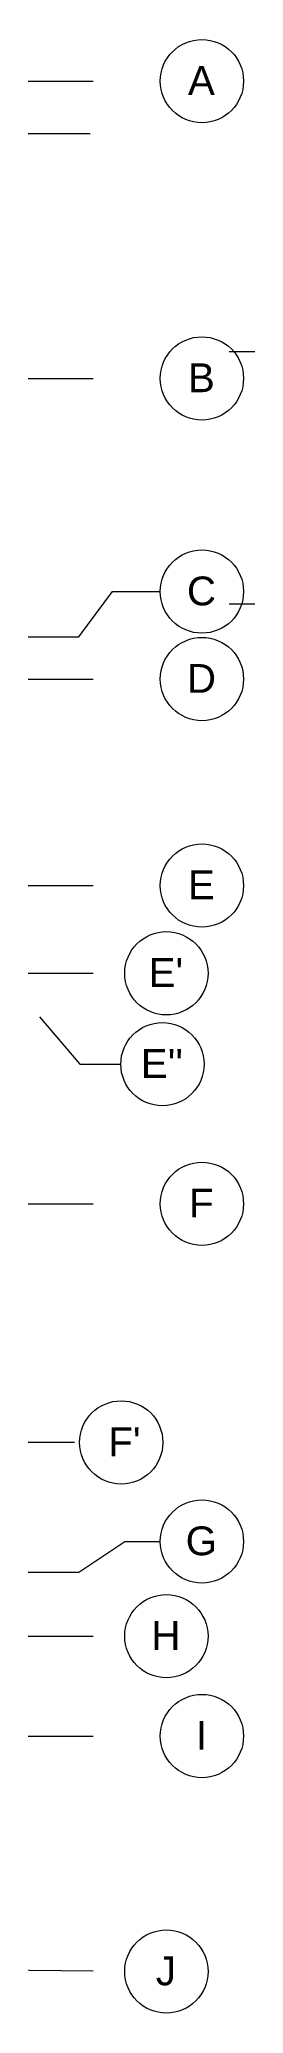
# Model space of a CAD drawing. Header units: millimetres. Extents: x 1130 to 2176, y -195 to 376.
# Drawn here: x 1677.05 to 1680.24, y -115.68 to -84.85 of the extents above; entities that cross this region are included whole.
import ezdxf

# ---------------------------------------------------------------- set-up
doc = ezdxf.new("R2010")
doc.units = ezdxf.units.MM
doc.linetypes.add('CENTER2', pattern=[28.575, 19.05, -3.175, 3.175, -3.175])
for name, color, linetype, lineweight in [('EDIS-EJES COLUMNAS', 9, 'CENTER2', 15), ('S-GRID', 3, 'Continuous', 9), ('S-GRID-IDEN', 3, 'Continuous', 9)]:
    doc.layers.add(name, color=color, linetype=linetype, lineweight=lineweight)
doc.styles.add('Arial_4', font='arial.ttf', dxfattribs={"height": 0.45})

msp = doc.modelspace()

# ---------------------------------------------------------------- texts
at = {"layer": 'S-GRID-IDEN', "char_height": 0.45, "attachment_point": 1, "style": 'Arial_4'}
for s, insert, width in [('A', (1679.369, -85.26), 0.51308), ('B', (1679.369, -89.904), 0.51308), ('C', (1679.353, -93.233), 0.55316), ('D', (1679.353, -94.599), 0.55316), ('E', (1679.369, -97.824), 0.51308), ("E'", (1678.755, -99.193), 0.65738), ("E''", (1678.633, -100.614), 0.80169), ('F', (1679.386, -102.793), 0.473), ("F'", (1678.125, -106.521), 0.473), ('G', (1679.333, -108.068), 0.60127), ('H', (1678.798, -109.547), 0.55316), ('I', (1679.492, -111.107), 0.21646), ('J', (1678.867, -114.784), 0.38481)]:
    msp.add_mtext(s, dxfattribs=dict(at, insert=insert, width=width))

# ---------------------------------------------------------------- blocks, each defined once
blk = doc.blocks.new('Rejilla - M_Extremo inicial de rejilla - Círculo-45800-PLANTA BAJA  0_00')
at = {"layer": 'S-GRID-IDEN'}
blk.add_circle((0, 0), 0.0065, dxfattribs=at)

# ---------------------------------------------------------------- linework, layer by layer
at = {"layer": 'EDIS-EJES COLUMNAS'}
for p, q in [((1630.263, -85.496), (1678.937, -85.496)), ((1630.214, -86.316), (1678.888, -86.316)), ((1629.214, -89.719), (1680.916, -89.719)), ((1630.263, -90.139), (1678.937, -90.139)), ((1629.214, -93.659), (1680.916, -93.659)), ((1630.263, -94.174), (1677.667, -94.174)), ((1630.263, -94.834), (1678.937, -94.834)), ((1630.263, -98.059), (1678.937, -98.059)), ((1630.263, -99.429), (1678.382, -99.429)), ((1630.263, -103.029), (1678.937, -103.029)), ((1630.193, -106.752), (1677.597, -106.752)), ((1630.263, -108.784), (1677.667, -108.784)), ((1630.263, -109.782), (1678.382, -109.782)), ((1630.263, -111.342), (1678.937, -111.342)), ((1630.263, -114.553), (1678.382, -115.013))]:
    msp.add_line(p, q, dxfattribs=at)
at = {"layer": 'S-GRID'}
for p, q in [((1677.667, -94.174), (1678.191, -93.468)), ((1678.191, -93.468), (1678.937, -93.468)), ((1677.05, -100.109), (1677.678, -100.849)), ((1677.678, -100.849), (1678.32, -100.849)), ((1677.667, -108.784), (1678.384, -108.303)), ((1678.384, -108.303), (1678.937, -108.303))]:
    msp.add_line(p, q, dxfattribs=at)

# ---------------------------------------------------------------- block references
at = {"layer": 'S-GRID-IDEN'}
for p, xscale, yscale, zscale, rotation in [((1679.587, -85.496), 99.99999999999993, 99.99999999999993, 99.99999999999993, 269.9999999999994), ((1679.587, -90.139), 99.99999999999993, 99.99999999999993, 99.99999999999993, 269.9999999999994), ((1679.587, -93.468), 99.99999999999993, 99.99999999999993, 99.99999999999993, 269.9999999999994), ((1679.587, -94.834), 99.99999999999993, 99.99999999999993, 99.99999999999993, 269.9999999999994), ((1679.587, -98.059), 99.99999999999993, 99.99999999999993, 99.99999999999993, 269.9999999999994), ((1679.032, -99.429), 99.99999999999993, 99.99999999999993, 99.99999999999993, 269.9999999999994), ((1678.97, -100.849), 99.99999999999993, 99.99999999999993, 99.99999999999993, 269.9999999999994), ((1679.587, -103.029), 99.99999999999993, 99.99999999999993, 99.99999999999993, 269.9999999999994), ((1678.327, -106.756), 99.99999999999993, 99.99999999999993, 99.99999999999993, 269.9999999999994), ((1679.587, -108.303), 99.99999999999993, 99.99999999999993, 99.99999999999993, 269.9999999999995), ((1679.032, -109.782), 99.99999999999993, 99.99999999999993, 99.99999999999993, 269.9999999999994), ((1679.587, -111.342), 99.99999999999993, 99.99999999999993, 99.99999999999993, 269.9999999999994), ((1679.032, -115.019), 99.99999999999994, 99.99999999999994, 99.99999999999994, 269.4523813288561)]:
    msp.add_blockref('Rejilla - M_Extremo inicial de rejilla - Círculo-45800-PLANTA BAJA  0_00', p, dxfattribs=dict(at, xscale=xscale, yscale=yscale, zscale=zscale, rotation=rotation))

msp.set_redraw_order([(e.dxf.handle, doc.entitydb.next_handle()) for e in msp.query("TEXT MTEXT ATTDEF DIMENSION ARC_DIMENSION")])  # texts and dimensions are drawn at this point

doc.saveas('drawing.dxf')
